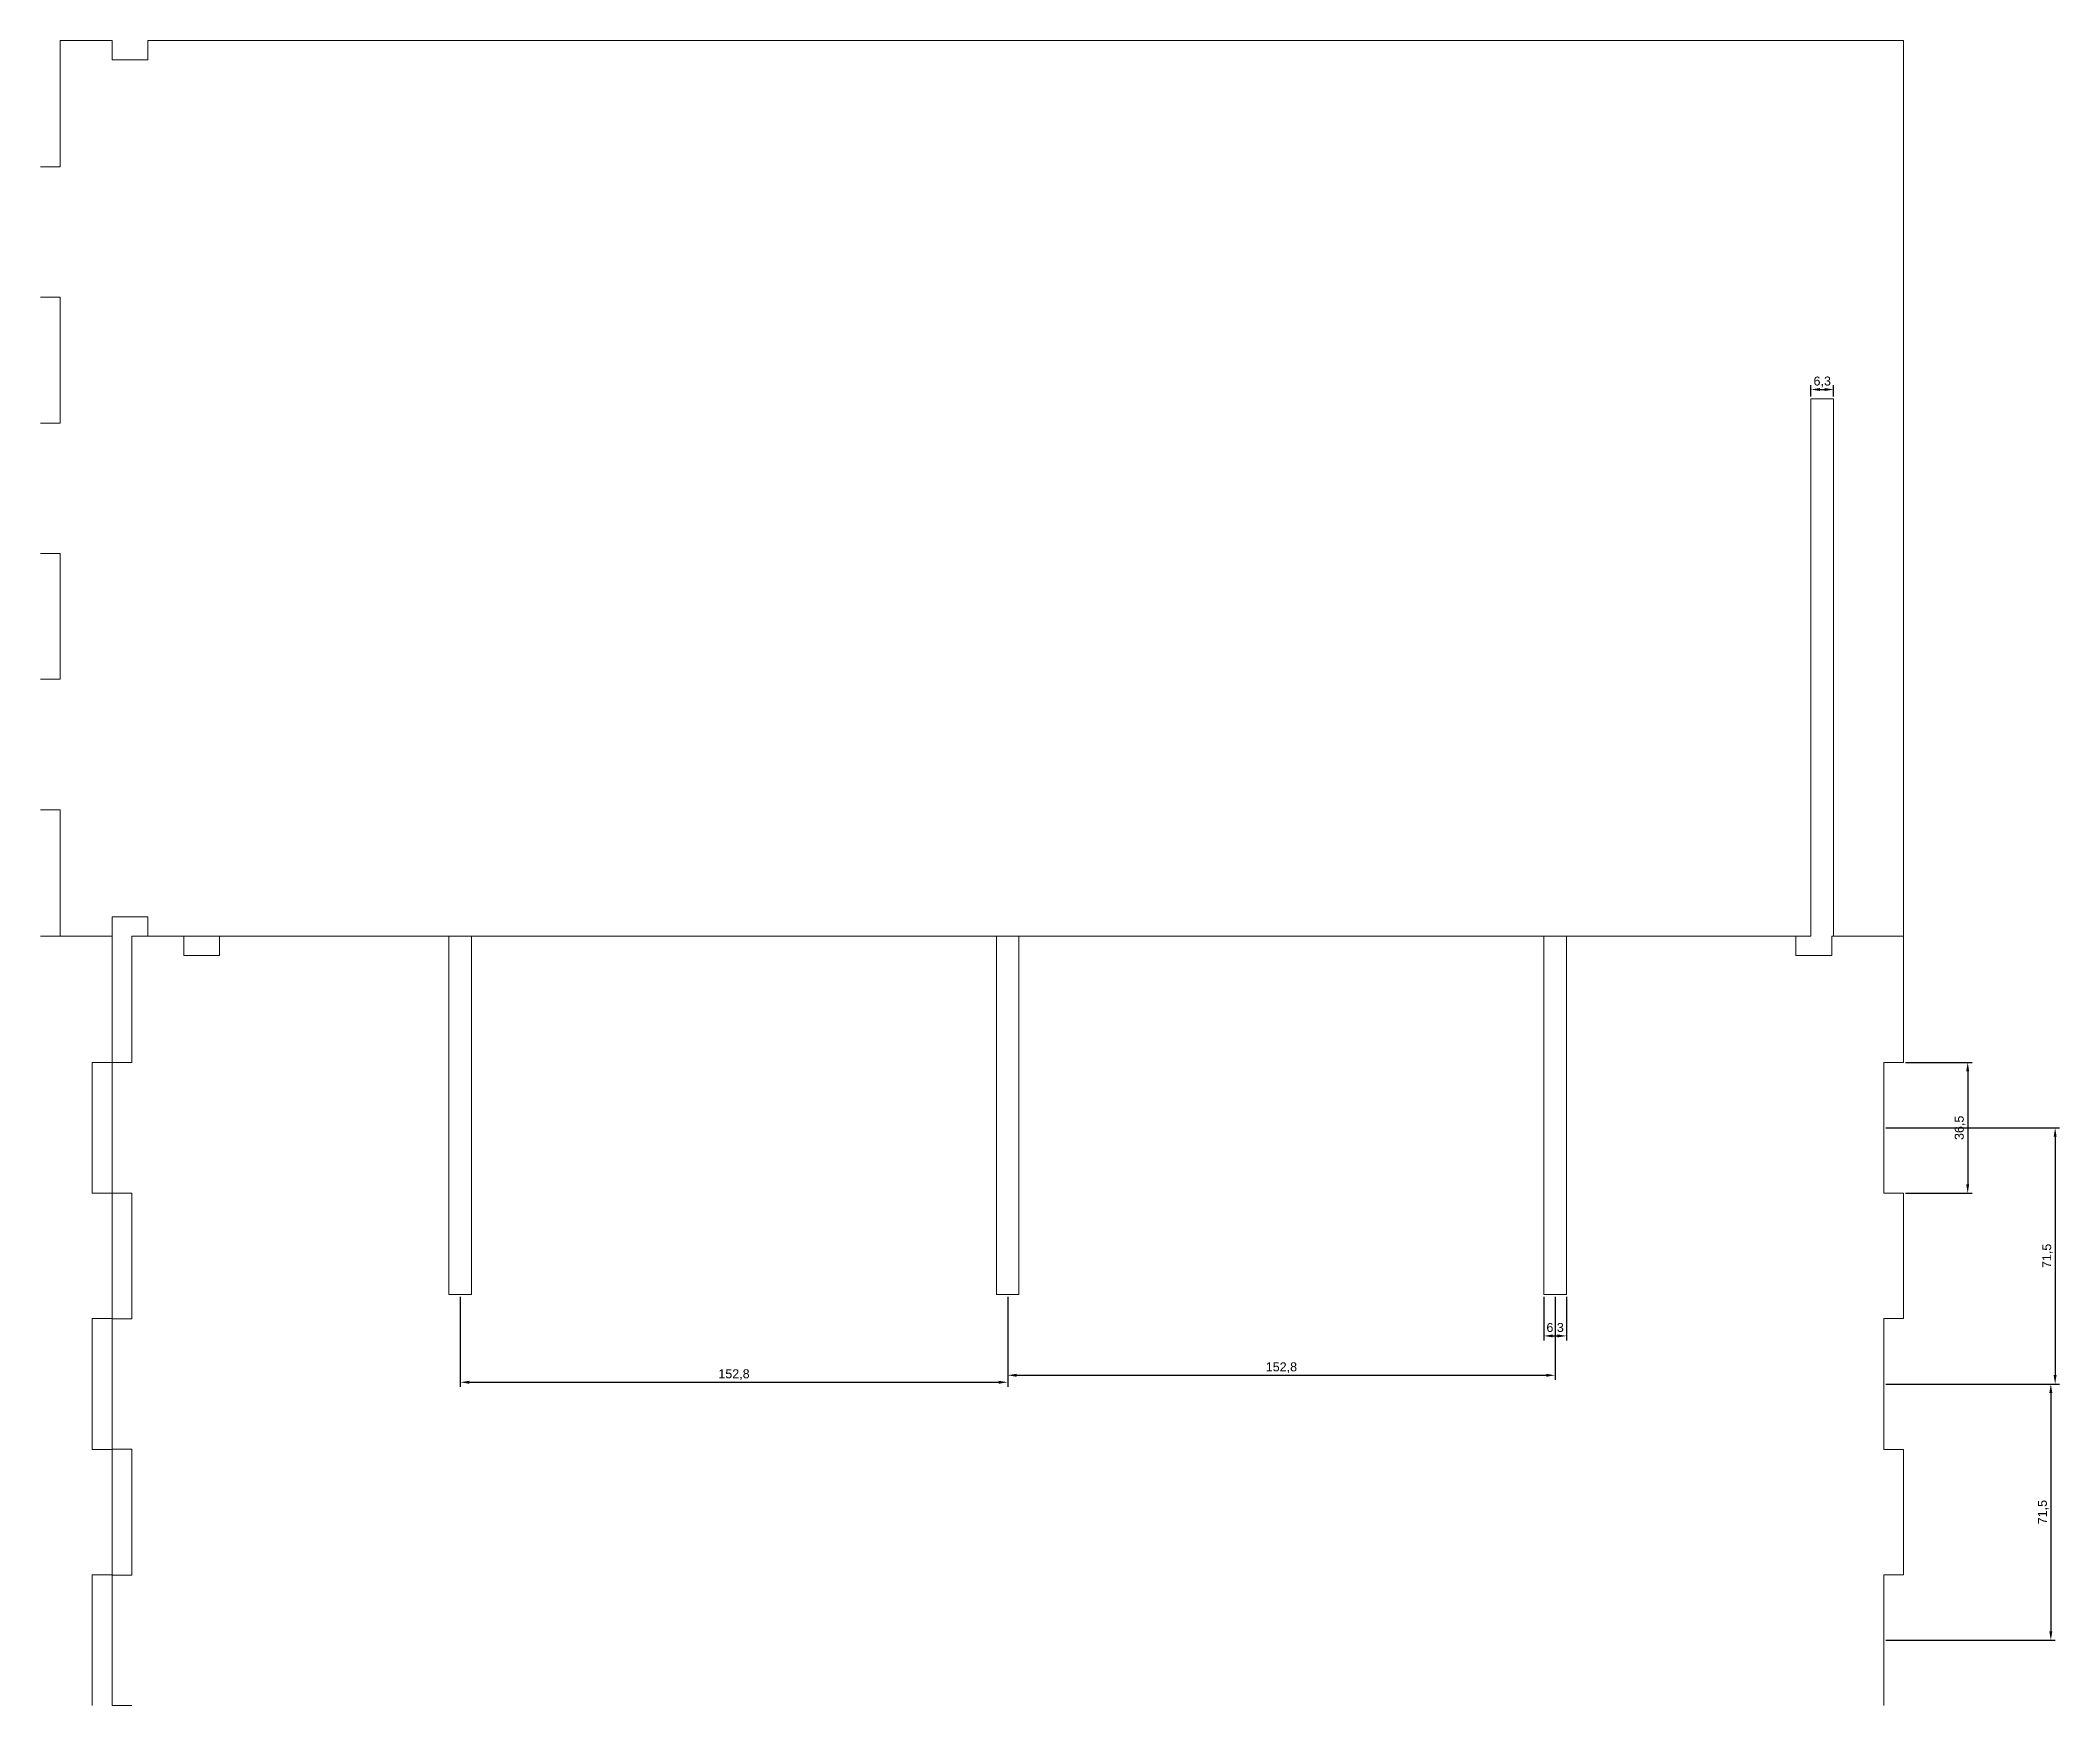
# Model space of a CAD drawing. Header units: millimetres. Extents: x 883 to 14654, y 5219 to 8318.
# Drawn here: x 6667 to 7231, y 7281 to 7746 of the extents above; entities that cross this region are included whole.
import ezdxf

# ---------------------------------------------------------------- set-up
doc = ezdxf.new("R2010")
doc.units = ezdxf.units.MM
doc.header["$LTSCALE"] = 0.05
doc.header["$PDMODE"] = 35
doc.header["$PDSIZE"] = 2
doc.layers.add('Corte', color=1, linetype='Continuous', lineweight=5)
doc.styles.get("Standard").update_dxf_attribs({"font": 'arial.ttf'})
doc.dimstyles.new('ISO-25', dxfattribs={"dimtxt": 2.5, "dimasz": 2.5, "dimexe": 1.25, "dimexo": 0.625, "dimtad": 1, "dimtxsty": 'Standard', "dimcen": 2.5, "dimadec": 0, "dimazin": 0, "dimtfac": 1, "dimtmove": 0, "dimatfit": 3, "dimfxl": 1, "dimarcsym": 0})

msp = doc.modelspace()

# ---------------------------------------------------------------- blocks, each defined once
blk = doc.blocks.new('*D17')
at = {"layer": 'Corte', "color": 0, "linetype": 'Continuous', "lineweight": -2, "transparency": 16777216}
for p, q in [((7161.42, 7646.4), (7161.42, 7649.59)), ((7163.92, 7648.34), (7165.22, 7648.34)), ((7167.72, 7646.4), (7167.72, 7649.59))]:
    blk.add_line(p, q, dxfattribs=at)
at = {"layer": 'Corte', "color": 0, "linetype": 'Continuous', "lineweight": 5, "transparency": 16777216}
for points in [[(7163.92, 7648.76), (7163.92, 7647.92), (7161.42, 7648.34)], [(7165.22, 7648.76), (7165.22, 7647.92), (7167.72, 7648.34)]]:
    blk.add_solid(points, dxfattribs=at)
at = {"layer": 'Defpoints', "color": 0, "linetype": 'Continuous', "lineweight": 5, "transparency": 16777216}
for p in [(7167.72, 7648.34), (7161.42, 7645.78), (7167.72, 7645.78)]:
    blk.add_point(p, dxfattribs=at)
at = {"layer": 'Corte', "color": 0, "linetype": 'Continuous', "lineweight": 5, "transparency": 16777216, "insert": (7164.57, 7650.47), "char_height": 2.5, "attachment_point": 5}
blk.add_mtext('6,3', dxfattribs=at)
blk = doc.blocks.new('*D21')
at = {"layer": 'Corte', "color": 0, "linetype": 'Continuous', "lineweight": -2, "transparency": 16777216}
for p, q in [((7086.87, 7395.15), (7086.87, 7382.95)), ((7093.17, 7395.15), (7093.17, 7382.95)), ((7089.37, 7384.2), (7090.67, 7384.2))]:
    blk.add_line(p, q, dxfattribs=at)
at = {"layer": 'Corte', "color": 0, "linetype": 'Continuous', "lineweight": 5, "transparency": 16777216}
for points in [[(7089.37, 7384.62), (7089.37, 7383.78), (7086.87, 7384.2)], [(7090.67, 7384.62), (7090.67, 7383.78), (7093.17, 7384.2)]]:
    blk.add_solid(points, dxfattribs=at)
at = {"layer": 'Defpoints', "color": 0, "linetype": 'Continuous', "lineweight": 5, "transparency": 16777216}
for p in [(7086.87, 7395.78), (7093.17, 7395.78), (7093.17, 7384.2)]:
    blk.add_point(p, dxfattribs=at)
at = {"layer": 'Corte', "color": 0, "linetype": 'Continuous', "lineweight": 5, "transparency": 16777216, "insert": (7090.02, 7386.33), "char_height": 2.5, "attachment_point": 5}
blk.add_mtext('6,3', dxfattribs=at)
blk = doc.blocks.new('*D23')
at = {"layer": 'Corte', "color": 0, "linetype": 'Continuous', "lineweight": -2, "transparency": 16777216}
for p, q in [((7187.85, 7460.53), (7206.43, 7460.53)), ((7205.18, 7458.03), (7205.18, 7426.53)), ((7187.85, 7424.03), (7206.43, 7424.03))]:
    blk.add_line(p, q, dxfattribs=at)
at = {"layer": 'Corte', "color": 0, "linetype": 'Continuous', "lineweight": 5, "transparency": 16777216}
for points in [[(7204.76, 7458.03), (7205.59, 7458.03), (7205.18, 7460.53)], [(7204.76, 7426.53), (7205.59, 7426.53), (7205.18, 7424.03)]]:
    blk.add_solid(points, dxfattribs=at)
at = {"layer": 'Defpoints', "color": 0, "linetype": 'Continuous', "lineweight": 5, "transparency": 16777216}
for p in [(7187.22, 7460.53), (7187.22, 7424.03), (7205.18, 7424.03)]:
    blk.add_point(p, dxfattribs=at)
at = {"layer": 'Corte', "color": 0, "linetype": 'Continuous', "lineweight": 5, "transparency": 16777216, "insert": (7203.05, 7442.28), "char_height": 2.5, "attachment_point": 5, "rotation": 90}
blk.add_mtext('36,5', dxfattribs=at)
blk = doc.blocks.new('*D26')
at = {"layer": 'Corte', "color": 0, "linetype": 'Continuous', "lineweight": -2, "transparency": 16777216}
for p, q in [((7182.35, 7442.28), (7230.83, 7442.28)), ((7229.58, 7439.78), (7229.58, 7373.28)), ((7182.35, 7370.78), (7230.83, 7370.78))]:
    blk.add_line(p, q, dxfattribs=at)
at = {"layer": 'Corte', "color": 0, "linetype": 'Continuous', "lineweight": 5, "transparency": 16777216}
for points in [[(7229.16, 7439.78), (7229.99, 7439.78), (7229.58, 7442.28)], [(7229.16, 7373.28), (7229.99, 7373.28), (7229.58, 7370.78)]]:
    blk.add_solid(points, dxfattribs=at)
at = {"layer": 'Defpoints', "color": 0, "linetype": 'Continuous', "lineweight": 5, "transparency": 16777216}
for p in [(7181.72, 7442.28), (7181.72, 7370.78), (7229.58, 7370.78)]:
    blk.add_point(p, dxfattribs=at)
at = {"layer": 'Corte', "color": 0, "linetype": 'Continuous', "lineweight": 5, "transparency": 16777216, "insert": (7227.45, 7406.53), "char_height": 2.5, "attachment_point": 5, "rotation": 90}
blk.add_mtext('71,5', dxfattribs=at)
blk = doc.blocks.new('*D27')
at = {"layer": 'Corte', "color": 0, "linetype": 'Continuous', "lineweight": -2, "transparency": 16777216}
for p, q in [((7182.35, 7370.78), (7229.63, 7370.78)), ((7228.38, 7368.28), (7228.38, 7301.78)), ((7182.35, 7299.28), (7229.63, 7299.28))]:
    blk.add_line(p, q, dxfattribs=at)
at = {"layer": 'Corte', "color": 0, "linetype": 'Continuous', "lineweight": 5, "transparency": 16777216}
for points in [[(7227.96, 7368.28), (7228.8, 7368.28), (7228.38, 7370.78)], [(7227.96, 7301.78), (7228.8, 7301.78), (7228.38, 7299.28)]]:
    blk.add_solid(points, dxfattribs=at)
at = {"layer": 'Defpoints', "color": 0, "linetype": 'Continuous', "lineweight": 5, "transparency": 16777216}
for p in [(7181.72, 7370.78), (7181.72, 7299.28), (7228.38, 7299.28)]:
    blk.add_point(p, dxfattribs=at)
at = {"layer": 'Corte', "color": 0, "linetype": 'Continuous', "lineweight": 5, "transparency": 16777216, "insert": (7226.25, 7335.03), "char_height": 2.5, "attachment_point": 5, "rotation": 90}
blk.add_mtext('71,5', dxfattribs=at)
blk = doc.blocks.new('*D28')
at = {"layer": 'Corte', "color": 0, "linetype": 'Continuous', "lineweight": -2, "transparency": 16777216}
for p, q in [((6784.42, 7395.15), (6784.42, 7370.02)), ((6937.22, 7395.15), (6937.22, 7370.02)), ((6786.92, 7371.27), (6934.72, 7371.27))]:
    blk.add_line(p, q, dxfattribs=at)
at = {"layer": 'Corte', "color": 0, "linetype": 'Continuous', "lineweight": 5, "transparency": 16777216}
for points in [[(6786.92, 7371.68), (6786.92, 7370.85), (6784.42, 7371.27)], [(6934.72, 7371.68), (6934.72, 7370.85), (6937.22, 7371.27)]]:
    blk.add_solid(points, dxfattribs=at)
at = {"layer": 'Defpoints', "color": 0, "linetype": 'Continuous', "lineweight": 5, "transparency": 16777216}
for p in [(6784.42, 7395.78), (6937.22, 7395.78), (6937.22, 7371.27)]:
    blk.add_point(p, dxfattribs=at)
at = {"layer": 'Corte', "color": 0, "linetype": 'Continuous', "lineweight": 5, "transparency": 16777216, "insert": (6860.82, 7373.4), "char_height": 2.5, "attachment_point": 5}
blk.add_mtext('152,8', dxfattribs=at)
blk = doc.blocks.new('*D29')
at = {"layer": 'Corte', "color": 0, "linetype": 'Continuous', "lineweight": -2, "transparency": 16777216}
for p, q in [((6937.22, 7395.15), (6937.22, 7371.97)), ((7090.02, 7395.15), (7090.02, 7371.97)), ((6939.72, 7373.22), (7087.52, 7373.22))]:
    blk.add_line(p, q, dxfattribs=at)
at = {"layer": 'Corte', "color": 0, "linetype": 'Continuous', "lineweight": 5, "transparency": 16777216}
for points in [[(6939.72, 7373.63), (6939.72, 7372.8), (6937.22, 7373.22)], [(7087.52, 7373.63), (7087.52, 7372.8), (7090.02, 7373.22)]]:
    blk.add_solid(points, dxfattribs=at)
at = {"layer": 'Defpoints', "color": 0, "linetype": 'Continuous', "lineweight": 5, "transparency": 16777216}
for p in [(6937.22, 7395.78), (7090.02, 7395.78), (7090.02, 7373.22)]:
    blk.add_point(p, dxfattribs=at)
at = {"layer": 'Corte', "color": 0, "linetype": 'Continuous', "lineweight": 5, "transparency": 16777216, "insert": (7013.62, 7375.34), "char_height": 2.5, "attachment_point": 5}
blk.add_mtext('152,8', dxfattribs=at)

# ---------------------------------------------------------------- dimensions: what is measured, and where the dimension line sits
at = {"layer": 'Corte', "color": 4, "linetype": 'Continuous', "lineweight": 5}
for base, p1, p2, picture, middle in [((7167.722, 7648.341), (7161.422, 7645.776), (7167.722, 7645.776), '*D17', (7164.572, 7650.468)), ((6937.222, 7371.268), (6784.422, 7395.776), (6937.222, 7395.776), '*D28', (6860.822, 7373.395)), ((7090.022, 7373.215), (6937.222, 7395.776), (7090.022, 7395.776), '*D29', (7013.622, 7375.343)), ((7093.172, 7384.201), (7086.872, 7395.776), (7093.172, 7395.776), '*D21', (7090.022, 7386.328))]:
    dim = msp.add_linear_dim(base=base, p1=p1, p2=p2, dimstyle='ISO-25', dxfattribs=at)
    dim.commit()
    dim.dimension.update_dxf_attribs({"geometry": picture, "text_midpoint": middle})
for base, p1, p2, picture, middle in [((7205.176, 7424.026), (7187.222, 7460.526), (7187.222, 7424.026), '*D23', (7203.048, 7442.276)), ((7229.578, 7370.776), (7181.722, 7442.276), (7181.722, 7370.776), '*D26', (7227.451, 7406.526)), ((7228.382, 7299.276), (7181.722, 7370.776), (7181.722, 7299.276), '*D27', (7226.254, 7335.026))]:
    dim = msp.add_linear_dim(base=base, p1=p1, p2=p2, angle=90, dimstyle='ISO-25', dxfattribs=at)
    dim.commit()
    dim.dimension.update_dxf_attribs({"geometry": picture, "text_midpoint": middle})

# ---------------------------------------------------------------- linework, layer by layer
at = {"layer": 'Corte', "color": 1, "linetype": 'Continuous', "lineweight": 5}
for p, q in [((6672.722, 7745.776), (6672.722, 7710.476)), ((6672.722, 7745.776), (6687.222, 7745.776)), ((6687.222, 7745.776), (6687.222, 7740.376)), ((6697.222, 7745.776), (7187.222, 7745.776)), ((6697.222, 7740.376), (6697.222, 7745.776)), ((7187.222, 7495.776), (7187.222, 7745.776)), ((6687.222, 7740.376), (6697.222, 7740.376)), ((6672.722, 7710.476), (6667.222, 7710.476)), ((6667.222, 7674.076), (6672.722, 7674.076)), ((6672.722, 7674.076), (6672.722, 7638.976)), ((6672.722, 7638.976), (6667.222, 7638.976)), ((6667.222, 7602.576), (6672.722, 7602.576)), ((6672.722, 7602.576), (6672.722, 7567.476)), ((6667.222, 7567.476), (6672.722, 7567.476)), ((6672.722, 7531.076), (6667.222, 7531.076)), ((6672.722, 7495.776), (6672.722, 7531.076)), ((6687.222, 7495.776), (6687.222, 7501.176)), ((6687.222, 7501.176), (6697.222, 7501.176)), ((6697.222, 7501.176), (6697.222, 7495.776)), ((6667.222, 7495.776), (6687.222, 7495.776)), ((6672.722, 7495.776), (6687.222, 7495.776)), ((6687.222, 7460.526), (6687.222, 7495.776)), ((6692.722, 7495.776), (6707.222, 7495.776)), ((6692.722, 7495.776), (6692.722, 7460.476)), ((6707.222, 7495.776), (6707.222, 7490.376)), ((6707.222, 7495.776), (6717.222, 7495.776)), ((6707.222, 7490.376), (6717.222, 7490.376)), ((6717.222, 7495.776), (6781.772, 7495.776)), ((6717.222, 7490.376), (6717.222, 7495.776)), ((6781.772, 7495.776), (6787.072, 7495.776)), ((6787.072, 7495.776), (6934.572, 7495.776)), ((6934.572, 7495.776), (6939.872, 7495.776)), ((6939.872, 7495.776), (7087.372, 7495.776)), ((7087.372, 7495.776), (7092.672, 7495.776)), ((7092.672, 7495.776), (7157.222, 7495.776)), ((7157.222, 7490.376), (7157.222, 7495.776)), ((7157.222, 7495.776), (7161.422, 7495.776)), ((7167.222, 7490.376), (7157.222, 7490.376)), ((7167.222, 7495.776), (7187.222, 7495.776)), ((7187.222, 7495.776), (7167.222, 7495.776)), ((7167.222, 7495.776), (7167.222, 7490.376)), ((7187.222, 7460.526), (7187.222, 7495.776)), ((6692.722, 7460.476), (6687.222, 7460.476)), ((6687.222, 7460.476), (6687.222, 7424.076)), ((6687.222, 7424.076), (6692.722, 7424.076)), ((6687.222, 7389.026), (6687.222, 7424.026)), ((6692.722, 7424.076), (6692.722, 7388.976)), ((7187.222, 7389.026), (7187.222, 7424.026)), ((6692.722, 7388.976), (6687.222, 7388.976)), ((6687.222, 7388.976), (6687.222, 7352.576)), ((6687.222, 7352.576), (6692.722, 7352.576)), ((6687.222, 7317.526), (6687.222, 7352.526)), ((6692.722, 7352.576), (6692.722, 7317.476)), ((7187.222, 7317.526), (7187.222, 7352.526)), ((6687.222, 7281.076), (6687.222, 7317.476)), ((6687.222, 7317.476), (6692.722, 7317.476)), ((6692.722, 7281.076), (6687.222, 7281.076))]:
    msp.add_line(p, q, dxfattribs=at)
at = {"layer": 'Corte', "linetype": 'Continuous', "lineweight": 5}
for p, q in [((7161.422, 7645.776), (7161.422, 7495.776)), ((7161.422, 7645.776), (7167.722, 7645.776)), ((7167.722, 7645.776), (7167.722, 7495.776)), ((6781.272, 7395.776), (6781.272, 7495.776)), ((6787.572, 7395.776), (6787.572, 7495.776)), ((6934.072, 7395.776), (6934.072, 7495.776)), ((6940.372, 7395.776), (6940.372, 7495.776)), ((7086.872, 7395.776), (7086.872, 7495.776)), ((7093.172, 7395.776), (7093.172, 7495.776)), ((6681.722, 7460.526), (6687.222, 7460.526)), ((6681.722, 7460.526), (6681.722, 7424.026)), ((7181.722, 7460.526), (7187.222, 7460.526)), ((7181.722, 7460.526), (7181.722, 7424.026)), ((6681.722, 7424.026), (6687.222, 7424.026)), ((7181.722, 7424.026), (7187.222, 7424.026)), ((6781.272, 7395.776), (6787.572, 7395.776)), ((6934.072, 7395.776), (6940.372, 7395.776)), ((7086.872, 7395.776), (7093.172, 7395.776)), ((6681.722, 7389.026), (6687.222, 7389.026)), ((6681.722, 7352.526), (6681.722, 7389.026)), ((7181.722, 7389.026), (7187.222, 7389.026)), ((7181.722, 7352.526), (7181.722, 7389.026)), ((6681.722, 7352.526), (6687.222, 7352.526)), ((7181.722, 7352.526), (7187.222, 7352.526)), ((6681.722, 7317.526), (6687.222, 7317.526)), ((6681.722, 7317.526), (6681.722, 7281.026)), ((7181.722, 7317.526), (7187.222, 7317.526)), ((7181.722, 7317.526), (7181.722, 7281.026))]:
    msp.add_line(p, q, dxfattribs=at)

msp.set_redraw_order([(e.dxf.handle, doc.entitydb.next_handle()) for e in msp.query("TEXT MTEXT ATTDEF DIMENSION ARC_DIMENSION")])  # texts and dimensions are drawn at this point

doc.saveas('drawing.dxf')
